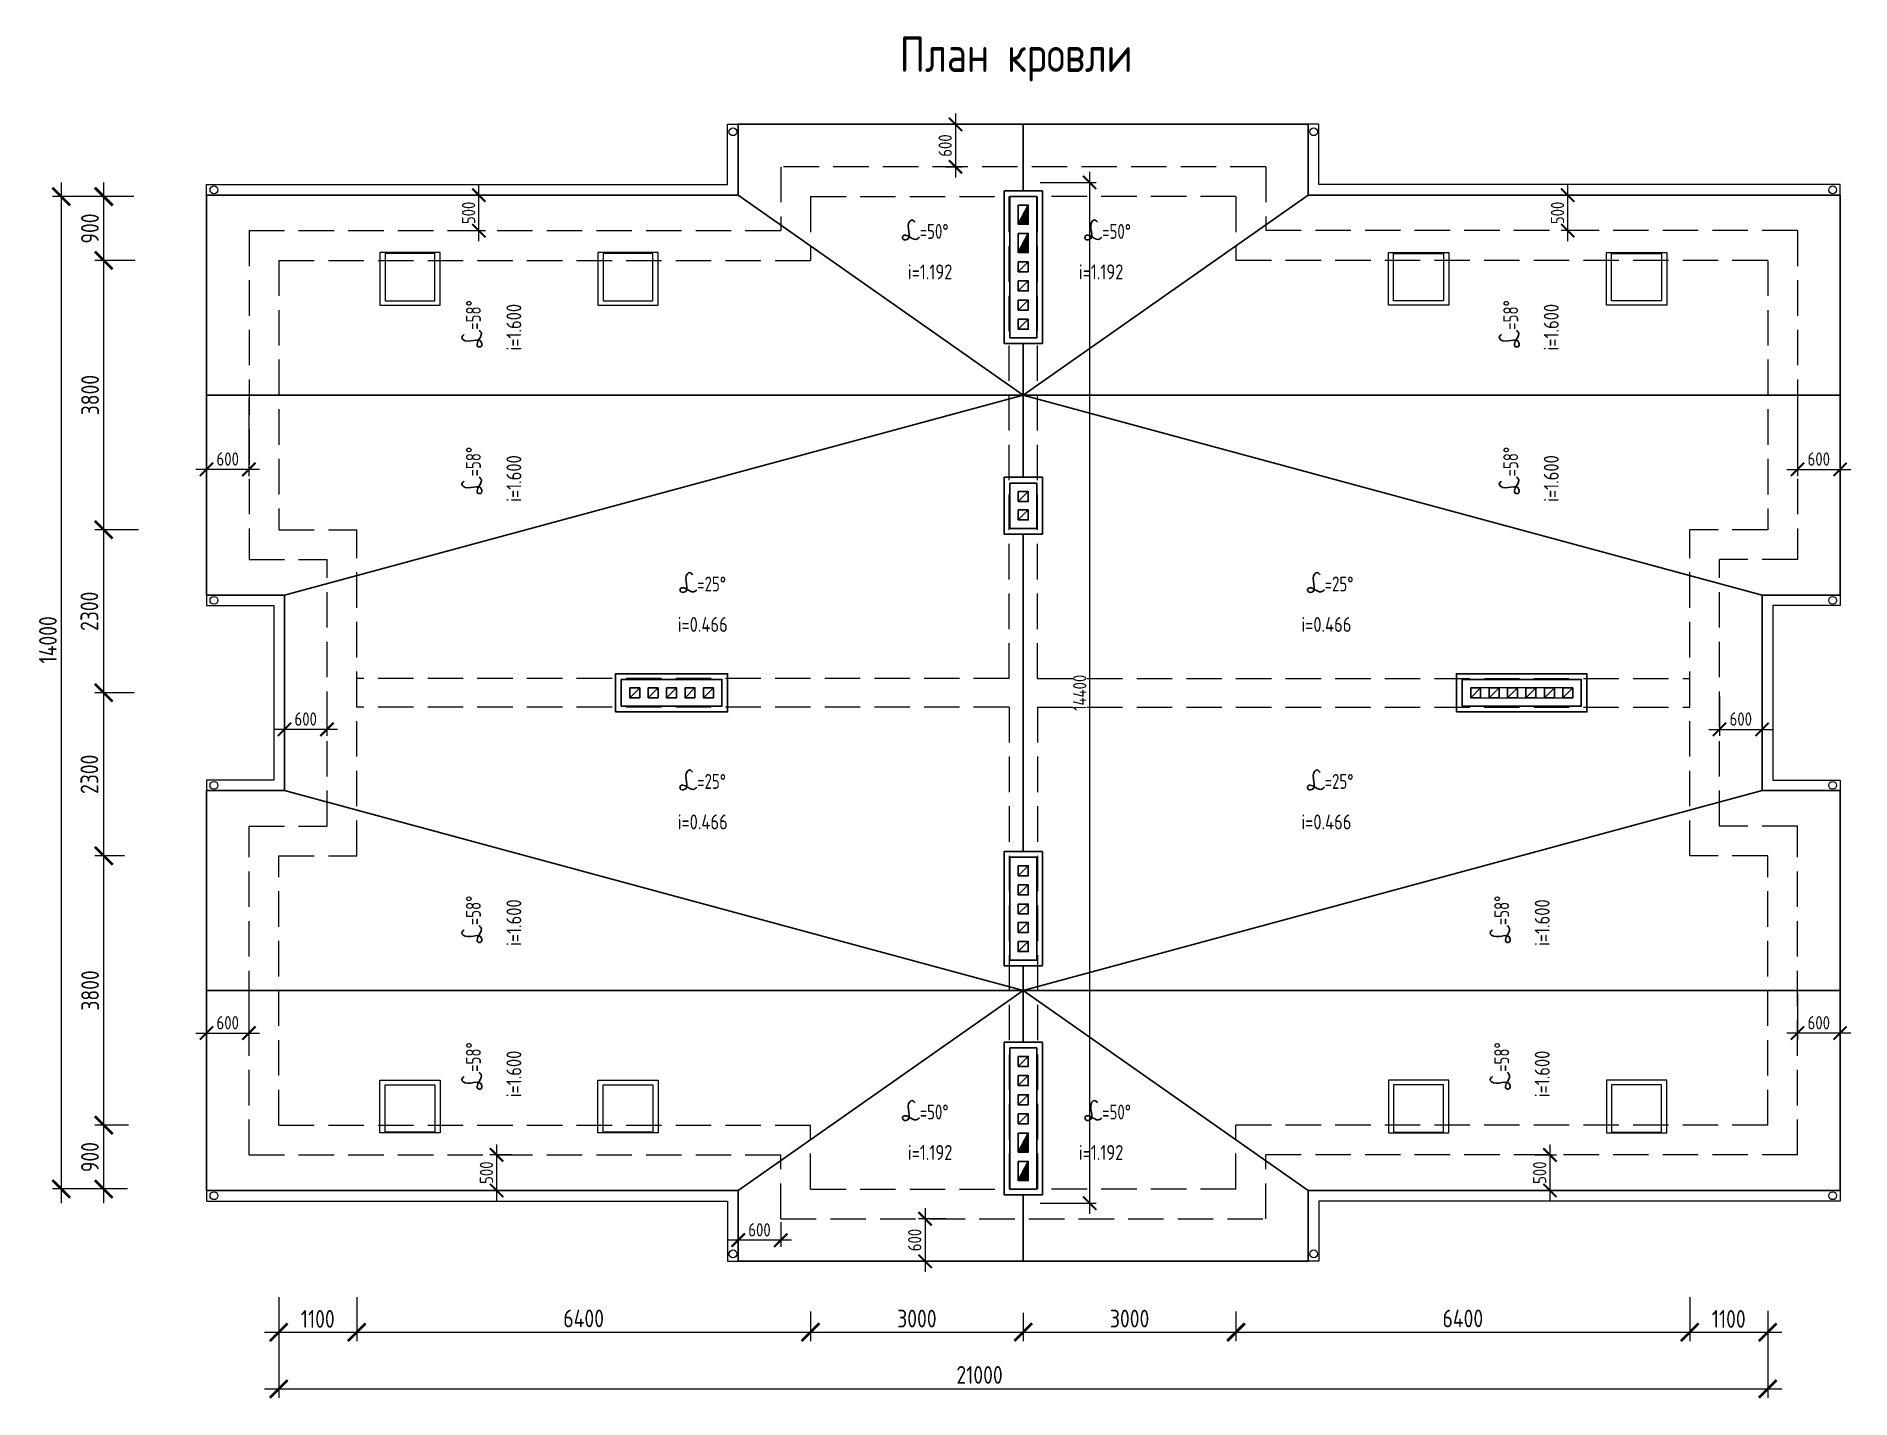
# Model space of a CAD drawing. Header units: millimetres. Extents: x -56498 to 234605, y -296269 to -29969.
# Drawn here: x 71662 to 97252, y -198969 to -179748 of the extents above; entities that cross this region are included whole.
import ezdxf
from ezdxf.enums import TextEntityAlignment as Align

# ---------------------------------------------------------------- set-up
doc = ezdxf.new("R2010")
doc.units = ezdxf.units.MM
doc.header["$LTSCALE"] = 100
doc.header["$PDMODE"] = 35
doc.linetypes.add('GOST2.303 4', pattern=[7, 5, -2, 0])
for name, color, linetype, lineweight in [('0.3', 7, 'Continuous', 30), ('Примітки 0.09', 200, 'Continuous', 9), ('Розміри 0.09', 5, 'Continuous', 9), ('Тонкі 0.18', 142, 'Continuous', 18), ('Штрихові 0.18', 7, 'GOST2.303 4', 18), ('Штрихування 0.09', 253, 'Continuous', 9)]:
    doc.layers.add(name, color=color, linetype=linetype, lineweight=lineweight)
doc.styles.add('GOST 2.304', font='CS_Gost2304.shx')
doc.styles.add('SPDS', font='SPDS.shx', dxfattribs={"width": 0.9})
doc.dimstyles.new('SPDS', dxfattribs={"dimscale": 100, "dimtxt": 2.5, "dimasz": 2.5, "dimexe": 1.25, "dimexo": 0.625, "dimtad": 1, "dimrnd": 0.001, "dimtxsty": 'GOST 2.304', "dimblk": 'ARCHTICK', "dimcen": 2.5, "dimdle": 2, "dimadec": 0, "dimazin": 2, "dimtfac": 0.75, "dimtmove": 1, "dimatfit": 3, "dimfxl": 0, "dimtolj": 1, "dimarcsym": 0})

msp = doc.modelspace()

# ---------------------------------------------------------------- texts
at = {"layer": 'Примітки 0.09', "style": 'SPDS'}
msp.add_text('План кровли', height=500, dxfattribs=at).set_placement((85480.507, -180251.656), align=Align.CENTER)
at = {"layer": 'Примітки 0.09', "ltscale": 0.75, "style": 'SPDS', "width": 0.9}
for s, rotation, p in [('=50%%D', 0, (84122.311, -182606.161)), ('=50%%D', 0, (86695.306, -182606.161)), ('=58%%D', 90, (77932.12, -183888.528)), ('=58%%D', 90, (92562.561, -183888.528)), ('=58%%D', 90, (77932.12, -185957.331)), ('=58%%D', 90, (92562.561, -185957.331)), ('=25%%D', 0, (89833.43, -187579.788)), ('=25%%D', 0, (89833.43, -190365.345)), ('=58%%D', 90, (77932.12, -192288.528)), ('=58%%D', 90, (92435.02, -192288.528)), ('=58%%D', 90, (77932.12, -194357.331)), ('=58%%D', 90, (92435.02, -194357.331)), ('=50%%D', 0, (84122.311, -195028.937)), ('=50%%D', 0, (86695.306, -195028.937))]:
    msp.add_text(s, height=210, rotation=rotation, dxfattribs=at).set_placement(p)
at = {"layer": 'Примітки 0.09', "ltscale": 0.75, "style": 'SPDS'}
for s, rotation, p in [('i=1.192', 0, (83954.284, -183177.192)), ('i=1.192', 360, (86366.039, -183177.192)), ('i=1.600', 90, (78503.151, -184181.505)), ('i=1.600', 90, (93133.592, -184181.505)), ('i=1.600', 90, (78503.151, -186315.962)), ('i=1.600', 90, (93133.592, -186315.962)), ('i=0.466', 360, (89504.163, -188150.818)), ('i=0.466', 360, (89504.163, -190936.376)), ('i=1.600', 90, (78503.151, -192581.505)), ('i=1.600', 90, (93006.051, -192581.505)), ('i=1.600', 90, (78503.151, -194715.962)), ('i=1.600', 90, (93006.051, -194715.962)), ('i=1.192', 0, (83954.284, -195599.968)), ('i=1.192', 360, (86366.039, -195599.968))]:
    msp.add_text(s, height=210, rotation=rotation, dxfattribs=at).set_placement(p)
at = {"layer": 'Примітки 0.09', "ltscale": 0.75, "style": 'SPDS', "width": 0.9}
for p in [(80984.187, -187579.788), (80984.187, -190365.345)]:
    msp.add_text('=25%%D', height=210, dxfattribs=at).set_placement(p)
at = {"layer": 'Примітки 0.09', "ltscale": 0.75, "style": 'SPDS'}
for p in [(80707.807, -188150.818), (80707.807, -190936.376)]:
    msp.add_text('i=0.466', height=210, dxfattribs=at).set_placement(p)

# ---------------------------------------------------------------- blocks, each defined once
blk = doc.blocks.new('_ArchTick')
at = {"color": 0, "linetype": 'ByBlock', "const_width": 0.15}
blk.add_lwpolyline([(-0.5, -0.5), (0.5, 0.5)], dxfattribs=at)
blk = doc.blocks.new('*D263')
at = {"layer": 'Defpoints', "color": 0, "transparency": 16777216}
for p in [(75082, -197474), (76182, -197474), (76182, -198030)]:
    blk.add_point(p, dxfattribs=at)
at = {"layer": 'Розміри 0.09', "color": 0, "lineweight": -2, "transparency": 16777216}
for p, q in [((75082, -197537), (75082, -198155)), ((76182, -197537), (76182, -198155)), ((74882, -198030), (76382, -198030))]:
    blk.add_line(p, q, dxfattribs=at)
at = {"layer": 'Розміри 0.09', "color": 0, "lineweight": -2, "transparency": 16777216, "xscale": 250, "yscale": 250, "zscale": 250, "rotation": 180}
blk.add_blockref('_ArchTick', (75082, -198030), dxfattribs=at)
at = {"layer": 'Розміри 0.09', "color": 0, "lineweight": -2, "transparency": 16777216, "xscale": 250, "yscale": 250, "zscale": 250}
blk.add_blockref('_ArchTick', (76182, -198030), dxfattribs=at)
at = {"layer": 'Розміри 0.09', "color": 0, "transparency": 16777216, "insert": (75632, -197843), "char_height": 250, "attachment_point": 5, "style": 'GOST 2.304'}
blk.add_mtext('\\A1;1100', dxfattribs=at)
blk = doc.blocks.new('*D264')
at = {"layer": 'Defpoints', "color": 0, "transparency": 16777216}
for p in [(76182, -197474), (82582, -197674), (82582, -198030)]:
    blk.add_point(p, dxfattribs=at)
at = {"layer": 'Розміри 0.09', "color": 0, "lineweight": -2, "transparency": 16777216}
for p, q in [((76182, -197537), (76182, -198155)), ((82582, -197736), (82582, -198155)), ((75982, -198030), (82782, -198030))]:
    blk.add_line(p, q, dxfattribs=at)
at = {"layer": 'Розміри 0.09', "color": 0, "lineweight": -2, "transparency": 16777216, "xscale": 250, "yscale": 250, "zscale": 250, "rotation": 180}
blk.add_blockref('_ArchTick', (76182, -198030), dxfattribs=at)
at = {"layer": 'Розміри 0.09', "color": 0, "lineweight": -2, "transparency": 16777216, "xscale": 250, "yscale": 250, "zscale": 250}
blk.add_blockref('_ArchTick', (82582, -198030), dxfattribs=at)
at = {"layer": 'Розміри 0.09', "color": 0, "transparency": 16777216, "insert": (79382, -197836), "char_height": 250, "attachment_point": 5, "style": 'GOST 2.304'}
blk.add_mtext('\\A1;6400', dxfattribs=at)
blk = doc.blocks.new('*D265')
at = {"layer": 'Defpoints', "color": 0, "transparency": 16777216}
for p in [(82582, -197674), (85582, -197693), (85582, -198030)]:
    blk.add_point(p, dxfattribs=at)
at = {"layer": 'Розміри 0.09', "color": 0, "lineweight": -2, "transparency": 16777216}
for p, q in [((82582, -197736), (82582, -198155)), ((85582, -197755), (85582, -198155)), ((82382, -198030), (85782, -198030))]:
    blk.add_line(p, q, dxfattribs=at)
at = {"layer": 'Розміри 0.09', "color": 0, "lineweight": -2, "transparency": 16777216, "xscale": 250, "yscale": 250, "zscale": 250, "rotation": 180}
blk.add_blockref('_ArchTick', (82582, -198030), dxfattribs=at)
at = {"layer": 'Розміри 0.09', "color": 0, "lineweight": -2, "transparency": 16777216, "xscale": 250, "yscale": 250, "zscale": 250}
blk.add_blockref('_ArchTick', (85582, -198030), dxfattribs=at)
at = {"layer": 'Розміри 0.09', "color": 0, "transparency": 16777216, "insert": (84082, -197838), "char_height": 250, "attachment_point": 5, "style": 'GOST 2.304'}
blk.add_mtext('\\A1;3000', dxfattribs=at)
blk = doc.blocks.new('*D266')
at = {"layer": 'Defpoints', "color": 0, "transparency": 16777216}
for p in [(85582, -197693), (88582, -197674), (88582, -198030)]:
    blk.add_point(p, dxfattribs=at)
at = {"layer": 'Розміри 0.09', "color": 0, "lineweight": -2, "transparency": 16777216}
for p, q in [((85582, -197755), (85582, -198155)), ((88582, -197736), (88582, -198155)), ((85382, -198030), (88782, -198030))]:
    blk.add_line(p, q, dxfattribs=at)
at = {"layer": 'Розміри 0.09', "color": 0, "lineweight": -2, "transparency": 16777216, "xscale": 250, "yscale": 250, "zscale": 250, "rotation": 180}
blk.add_blockref('_ArchTick', (85582, -198030), dxfattribs=at)
at = {"layer": 'Розміри 0.09', "color": 0, "lineweight": -2, "transparency": 16777216, "xscale": 250, "yscale": 250, "zscale": 250}
blk.add_blockref('_ArchTick', (88582, -198030), dxfattribs=at)
at = {"layer": 'Розміри 0.09', "color": 0, "transparency": 16777216, "insert": (87082, -197838), "char_height": 250, "attachment_point": 5, "style": 'GOST 2.304'}
blk.add_mtext('\\A1;3000', dxfattribs=at)
blk = doc.blocks.new('*D267')
at = {"layer": 'Defpoints', "color": 0, "transparency": 16777216}
for p in [(94982, -197474), (88582, -197674), (94982, -198030)]:
    blk.add_point(p, dxfattribs=at)
at = {"layer": 'Розміри 0.09', "color": 0, "lineweight": -2, "transparency": 16777216}
for p, q in [((94982, -197537), (94982, -198155)), ((88582, -197736), (88582, -198155)), ((88382, -198030), (95182, -198030))]:
    blk.add_line(p, q, dxfattribs=at)
at = {"layer": 'Розміри 0.09', "color": 0, "lineweight": -2, "transparency": 16777216, "xscale": 250, "yscale": 250, "zscale": 250, "rotation": 180}
blk.add_blockref('_ArchTick', (88582, -198030), dxfattribs=at)
at = {"layer": 'Розміри 0.09', "color": 0, "lineweight": -2, "transparency": 16777216, "xscale": 250, "yscale": 250, "zscale": 250}
blk.add_blockref('_ArchTick', (94982, -198030), dxfattribs=at)
at = {"layer": 'Розміри 0.09', "color": 0, "transparency": 16777216, "insert": (91782, -197836), "char_height": 250, "attachment_point": 5, "style": 'GOST 2.304'}
blk.add_mtext('\\A1;6400', dxfattribs=at)
blk = doc.blocks.new('*D268')
at = {"layer": 'Defpoints', "color": 0, "transparency": 16777216}
for p in [(94982, -197474), (96082, -197666), (96082, -198030)]:
    blk.add_point(p, dxfattribs=at)
at = {"layer": 'Розміри 0.09', "color": 0, "lineweight": -2, "transparency": 16777216}
for p, q in [((94982, -197537), (94982, -198155)), ((96082, -197728), (96082, -198155)), ((94782, -198030), (96282, -198030))]:
    blk.add_line(p, q, dxfattribs=at)
at = {"layer": 'Розміри 0.09', "color": 0, "lineweight": -2, "transparency": 16777216, "xscale": 250, "yscale": 250, "zscale": 250, "rotation": 180}
blk.add_blockref('_ArchTick', (94982, -198030), dxfattribs=at)
at = {"layer": 'Розміри 0.09', "color": 0, "lineweight": -2, "transparency": 16777216, "xscale": 250, "yscale": 250, "zscale": 250}
blk.add_blockref('_ArchTick', (96082, -198030), dxfattribs=at)
at = {"layer": 'Розміри 0.09', "color": 0, "transparency": 16777216, "insert": (95532, -197843), "char_height": 250, "attachment_point": 5, "style": 'GOST 2.304'}
blk.add_mtext('\\A1;1100', dxfattribs=at)
blk = doc.blocks.new('*D269')
at = {"layer": 'Defpoints', "color": 0, "transparency": 16777216}
for p in [(75082, -198030), (96082, -198030), (96082, -198830)]:
    blk.add_point(p, dxfattribs=at)
at = {"layer": 'Розміри 0.09', "color": 0, "lineweight": -2, "transparency": 16777216}
for p, q in [((75082, -198093), (75082, -198955)), ((96082, -198093), (96082, -198955)), ((74882, -198830), (96282, -198830))]:
    blk.add_line(p, q, dxfattribs=at)
at = {"layer": 'Розміри 0.09', "color": 0, "lineweight": -2, "transparency": 16777216, "xscale": 250, "yscale": 250, "zscale": 250, "rotation": 180}
blk.add_blockref('_ArchTick', (75082, -198830), dxfattribs=at)
at = {"layer": 'Розміри 0.09', "color": 0, "lineweight": -2, "transparency": 16777216, "xscale": 250, "yscale": 250, "zscale": 250}
blk.add_blockref('_ArchTick', (96082, -198830), dxfattribs=at)
at = {"layer": 'Розміри 0.09', "color": 0, "transparency": 16777216, "insert": (84966, -198633), "char_height": 250, "attachment_point": 5, "style": 'GOST 2.304'}
blk.add_mtext('\\A1;21000', dxfattribs=at)
blk = doc.blocks.new('*D270')
at = {"layer": 'Defpoints', "color": 0, "transparency": 16777216}
for p in [(72614, -195110), (73028, -195110), (73009, -196010)]:
    blk.add_point(p, dxfattribs=at)
at = {"layer": 'Розміри 0.09', "color": 0, "lineweight": -2, "transparency": 16777216}
for p, q in [((72614, -196210), (72614, -194910)), ((72965, -195110), (72489, -195110)), ((72947, -196010), (72489, -196010))]:
    blk.add_line(p, q, dxfattribs=at)
at = {"layer": 'Розміри 0.09', "color": 0, "lineweight": -2, "transparency": 16777216, "xscale": 250, "yscale": 250, "zscale": 250}
for p, rotation in [((72614, -195110), 90), ((72614, -196010), 270)]:
    blk.add_blockref('_ArchTick', p, dxfattribs=dict(at, rotation=rotation))
at = {"layer": 'Розміри 0.09', "color": 0, "transparency": 16777216, "insert": (72419, -195560), "char_height": 250, "attachment_point": 5, "rotation": 90, "style": 'GOST 2.304'}
blk.add_mtext('\\A1;900', dxfattribs=at)
blk = doc.blocks.new('*D271')
at = {"layer": 'Defpoints', "color": 0, "transparency": 16777216}
for p in [(72614, -191310), (72968, -191310), (73028, -195110)]:
    blk.add_point(p, dxfattribs=at)
at = {"layer": 'Розміри 0.09', "color": 0, "lineweight": -2, "transparency": 16777216}
for p, q in [((72614, -195310), (72614, -191110)), ((72905, -191310), (72489, -191310)), ((72965, -195110), (72489, -195110))]:
    blk.add_line(p, q, dxfattribs=at)
at = {"layer": 'Розміри 0.09', "color": 0, "lineweight": -2, "transparency": 16777216, "xscale": 250, "yscale": 250, "zscale": 250}
for p, rotation in [((72614, -191310), 90), ((72614, -195110), 270)]:
    blk.add_blockref('_ArchTick', p, dxfattribs=dict(at, rotation=rotation))
at = {"layer": 'Розміри 0.09', "color": 0, "transparency": 16777216, "insert": (72421, -193210), "char_height": 250, "attachment_point": 5, "rotation": 90, "style": 'GOST 2.304'}
blk.add_mtext('\\A1;3800', dxfattribs=at)
blk = doc.blocks.new('*D272')
at = {"layer": 'Defpoints', "color": 0, "transparency": 16777216}
for p in [(72614, -189010), (73104, -189010), (72968, -191310)]:
    blk.add_point(p, dxfattribs=at)
at = {"layer": 'Розміри 0.09', "color": 0, "lineweight": -2, "transparency": 16777216}
for p, q in [((72614, -191510), (72614, -188810)), ((73041, -189010), (72489, -189010)), ((72905, -191310), (72489, -191310))]:
    blk.add_line(p, q, dxfattribs=at)
at = {"layer": 'Розміри 0.09', "color": 0, "lineweight": -2, "transparency": 16777216, "xscale": 250, "yscale": 250, "zscale": 250}
for p, rotation in [((72614, -189010), 90), ((72614, -191310), 270)]:
    blk.add_blockref('_ArchTick', p, dxfattribs=dict(at, rotation=rotation))
at = {"layer": 'Розміри 0.09', "color": 0, "transparency": 16777216, "insert": (72411, -190160), "char_height": 250, "attachment_point": 5, "rotation": 90, "style": 'GOST 2.304'}
blk.add_mtext('\\A1;2300', dxfattribs=at)
blk = doc.blocks.new('*D273')
at = {"layer": 'Defpoints', "color": 0, "transparency": 16777216}
for p in [(72614, -186710), (73165, -186710), (73104, -189010)]:
    blk.add_point(p, dxfattribs=at)
at = {"layer": 'Розміри 0.09', "color": 0, "lineweight": -2, "transparency": 16777216}
for p, q in [((72614, -189210), (72614, -186510)), ((73102, -186710), (72489, -186710)), ((73041, -189010), (72489, -189010))]:
    blk.add_line(p, q, dxfattribs=at)
at = {"layer": 'Розміри 0.09', "color": 0, "lineweight": -2, "transparency": 16777216, "xscale": 250, "yscale": 250, "zscale": 250}
for p, rotation in [((72614, -186710), 90), ((72614, -189010), 270)]:
    blk.add_blockref('_ArchTick', p, dxfattribs=dict(at, rotation=rotation))
at = {"layer": 'Розміри 0.09', "color": 0, "transparency": 16777216, "insert": (72411, -187860), "char_height": 250, "attachment_point": 5, "rotation": 90, "style": 'GOST 2.304'}
blk.add_mtext('\\A1;2300', dxfattribs=at)
blk = doc.blocks.new('*D274')
at = {"layer": 'Defpoints', "color": 0, "transparency": 16777216}
for p in [(72614, -182910), (73121, -182910), (73165, -186710)]:
    blk.add_point(p, dxfattribs=at)
at = {"layer": 'Розміри 0.09', "color": 0, "lineweight": -2, "transparency": 16777216}
for p, q in [((72614, -186910), (72614, -182710)), ((73059, -182910), (72489, -182910)), ((73102, -186710), (72489, -186710))]:
    blk.add_line(p, q, dxfattribs=at)
at = {"layer": 'Розміри 0.09', "color": 0, "lineweight": -2, "transparency": 16777216, "xscale": 250, "yscale": 250, "zscale": 250}
for p, rotation in [((72614, -182910), 90), ((72614, -186710), 270)]:
    blk.add_blockref('_ArchTick', p, dxfattribs=dict(at, rotation=rotation))
at = {"layer": 'Розміри 0.09', "color": 0, "transparency": 16777216, "insert": (72421, -184810), "char_height": 250, "attachment_point": 5, "rotation": 90, "style": 'GOST 2.304'}
blk.add_mtext('\\A1;3800', dxfattribs=at)
blk = doc.blocks.new('*D275')
at = {"layer": 'Defpoints', "color": 0, "transparency": 16777216}
for p in [(72614, -182010), (73099, -182010), (73121, -182910)]:
    blk.add_point(p, dxfattribs=at)
at = {"layer": 'Розміри 0.09', "color": 0, "lineweight": -2, "transparency": 16777216}
for p, q in [((72614, -183110), (72614, -181810)), ((73036, -182010), (72489, -182010)), ((73059, -182910), (72489, -182910))]:
    blk.add_line(p, q, dxfattribs=at)
at = {"layer": 'Розміри 0.09', "color": 0, "lineweight": -2, "transparency": 16777216, "xscale": 250, "yscale": 250, "zscale": 250}
for p, rotation in [((72614, -182010), 90), ((72614, -182910), 270)]:
    blk.add_blockref('_ArchTick', p, dxfattribs=dict(at, rotation=rotation))
at = {"layer": 'Розміри 0.09', "color": 0, "transparency": 16777216, "insert": (72419, -182460), "char_height": 250, "attachment_point": 5, "rotation": 90, "style": 'GOST 2.304'}
blk.add_mtext('\\A1;900', dxfattribs=at)
blk = doc.blocks.new('*D276')
at = {"layer": 'Defpoints', "color": 0, "transparency": 16777216}
for p in [(72879, -182010), (72014, -196010), (72879, -196010)]:
    blk.add_point(p, dxfattribs=at)
at = {"layer": 'Розміри 0.09', "color": 0, "lineweight": -2, "transparency": 16777216}
for p, q in [((72014, -181810), (72014, -196210)), ((72817, -182010), (71889, -182010)), ((72817, -196010), (71889, -196010))]:
    blk.add_line(p, q, dxfattribs=at)
at = {"layer": 'Розміри 0.09', "color": 0, "lineweight": -2, "transparency": 16777216, "xscale": 250, "yscale": 250, "zscale": 250}
for p, rotation in [((72014, -182010), 90), ((72014, -196010), 270)]:
    blk.add_blockref('_ArchTick', p, dxfattribs=dict(at, rotation=rotation))
at = {"layer": 'Розміри 0.09', "color": 0, "transparency": 16777216, "insert": (71826, -188263), "char_height": 250, "attachment_point": 5, "rotation": 90, "style": 'GOST 2.304'}
blk.add_mtext('\\A1;14000', dxfattribs=at)
blk = doc.blocks.new('A$C6F060024')
for points in [[(70, 6880), (-70, 6610), (70, 6610)], [(70, 6480), (-70, 6210), (70, 6210)], [(70, -6210), (-70, -6480), (70, -6480)], [(70, -6610), (-70, -6880), (70, -6880)]]:
    blk.add_hatch(color=256).paths.add_polyline_path(points)
at = {"layer": '0.3'}
for points in [[(-70, 6610), (-70, 6880), (70, 6880), (-70, 6610), (70, 6610), (70, 6880)], [(-70, 6210), (-70, 6480), (70, 6480), (-70, 6210), (70, 6210), (70, 6480)], [(-70, 5940), (-70, 6080), (70, 6080), (-70, 5940), (70, 5940), (70, 6080)], [(-70, 5670), (-70, 5810), (70, 5810), (-70, 5670), (70, 5670), (70, 5810)], [(-70, 5400), (-70, 5540), (70, 5540), (-70, 5400), (70, 5400), (70, 5540)], [(-70, 5130), (-70, 5270), (70, 5270), (-70, 5130), (70, 5130), (70, 5270)], [(70, 2840), (70, 2700), (-70, 2700), (70, 2840), (-70, 2840), (-70, 2700)], [(70, 2580), (70, 2440), (-70, 2440), (70, 2580), (-70, 2580), (-70, 2440)], [(-5410, 70), (-5410, -70), (-5550, -70), (-5410, 70), (-5550, 70), (-5550, -70)], [(-5410, 70), (-5410, -70), (-5550, -70), (-5410, 70), (-5550, 70), (-5550, -70)], [(-5150, 70), (-5150, -70), (-5290, -70), (-5150, 70), (-5290, 70), (-5290, -70)], [(-5150, 70), (-5150, -70), (-5290, -70), (-5150, 70), (-5290, 70), (-5290, -70)], [(-4890, 70), (-4890, -70), (-5030, -70), (-4890, 70), (-5030, 70), (-5030, -70)], [(-4890, 70), (-4890, -70), (-5030, -70), (-4890, 70), (-5030, 70), (-5030, -70)], [(-4630, 70), (-4630, -70), (-4770, -70), (-4630, 70), (-4770, 70), (-4770, -70)], [(-4630, 70), (-4630, -70), (-4770, -70), (-4630, 70), (-4770, 70), (-4770, -70)], [(-4370, 70), (-4370, -70), (-4510, -70), (-4370, 70), (-4510, 70), (-4510, -70)], [(-4370, 70), (-4370, -70), (-4510, -70), (-4370, 70), (-4510, 70), (-4510, -70)], [(6450, 70), (6450, -70), (6310, -70), (6450, 70), (6310, 70), (6310, -70)], [(6710, 70), (6710, -70), (6570, -70), (6710, 70), (6570, 70), (6570, -70)], [(6710, 70), (6710, -70), (6570, -70), (6710, 70), (6570, 70), (6570, -70)], [(6970, 70), (6970, -70), (6830, -70), (6970, 70), (6830, 70), (6830, -70)], [(7230, 70), (7230, -70), (7090, -70), (7230, 70), (7090, 70), (7090, -70)], [(7490, 70), (7490, -70), (7350, -70), (7490, 70), (7350, 70), (7350, -70)], [(7750, 70), (7750, -70), (7610, -70), (7750, 70), (7610, 70), (7610, -70)], [(-70, -2580), (-70, -2440), (70, -2440), (-70, -2580), (70, -2580), (70, -2440)], [(-70, -2850), (-70, -2710), (70, -2710), (-70, -2850), (70, -2850), (70, -2710)], [(70, -2980), (70, -3120), (-70, -3120), (70, -2980), (-70, -2980), (-70, -3120)], [(-70, -3380), (-70, -3240), (70, -3240), (-70, -3380), (70, -3380), (70, -3240)], [(-70, -3650), (-70, -3510), (70, -3510), (-70, -3650), (70, -3650), (70, -3510)], [(70, -5130), (70, -5270), (-70, -5270), (70, -5130), (-70, -5130), (-70, -5270)], [(70, -5400), (70, -5540), (-70, -5540), (70, -5400), (-70, -5400), (-70, -5540)], [(70, -5670), (70, -5810), (-70, -5810), (70, -5670), (-70, -5670), (-70, -5810)], [(70, -5940), (70, -6080), (-70, -6080), (70, -5940), (-70, -5940), (-70, -6080)], [(70, -6210), (70, -6480), (-70, -6480), (70, -6210), (-70, -6210), (-70, -6480)], [(70, -6610), (70, -6880), (-70, -6880), (70, -6610), (-70, -6610), (-70, -6880)]]:
    blk.add_lwpolyline(points, dxfattribs=at)
blk = doc.blocks.new('*D1510')
at = {"layer": 'Defpoints', "color": 0, "transparency": 16777216}
for p in [(85772, -181810), (85772, -196210), (86518, -196210)]:
    blk.add_point(p, dxfattribs=at)
at = {"layer": 'Розміри 0.09', "color": 0, "lineweight": -2, "transparency": 16777216}
for p, q in [((86518, -181660), (86518, -196360)), ((85819, -181810), (86612, -181810)), ((85819, -196210), (86612, -196210))]:
    blk.add_line(p, q, dxfattribs=at)
at = {"layer": 'Розміри 0.09', "color": 0, "lineweight": -2, "transparency": 16777216, "xscale": 187.5, "yscale": 187.5, "zscale": 187.5}
for p, rotation in [((86518, -181810), 90), ((86518, -196210), 270)]:
    blk.add_blockref('_ArchTick', p, dxfattribs=dict(at, rotation=rotation))
at = {"layer": 'Розміри 0.09', "color": 0, "transparency": 16777216, "insert": (86378, -189010), "char_height": 187.5, "attachment_point": 5, "rotation": 90, "style": 'GOST 2.304'}
blk.add_mtext('\\A1;14400', dxfattribs=at)
blk = doc.blocks.new('*D1514')
at = {"layer": 'Defpoints', "color": 0, "transparency": 16777216}
for p in [(77678, -181990), (77903, -181990), (77743, -182490)]:
    blk.add_point(p, dxfattribs=at)
at = {"layer": 'Розміри 0.09', "color": 0, "lineweight": -2, "transparency": 16777216}
for p, q in [((77903, -182640), (77903, -181840)), ((77724, -181990), (77997, -181990)), ((77790, -182490), (77997, -182490))]:
    blk.add_line(p, q, dxfattribs=at)
at = {"layer": 'Розміри 0.09', "color": 0, "lineweight": -2, "transparency": 16777216, "xscale": 187.5, "yscale": 187.5, "zscale": 187.5}
for p, rotation in [((77903, -181990), 90), ((77903, -182490), 270)]:
    blk.add_blockref('_ArchTick', p, dxfattribs=dict(at, rotation=rotation))
at = {"layer": 'Розміри 0.09', "color": 0, "transparency": 16777216, "insert": (77759, -182240), "char_height": 187.5, "attachment_point": 5, "rotation": 90, "style": 'GOST 2.304'}
blk.add_mtext('\\A1;500', dxfattribs=at)
blk = doc.blocks.new('*D1515')
at = {"layer": 'Defpoints', "color": 0, "transparency": 16777216}
for p in [(74062, -184810), (74662, -184810), (74062, -185858)]:
    blk.add_point(p, dxfattribs=at)
at = {"layer": 'Розміри 0.09', "color": 0, "lineweight": -2, "transparency": 16777216}
for p, q in [((74062, -184857), (74062, -185952)), ((74662, -184857), (74662, -185952)), ((74812, -185858), (73912, -185858))]:
    blk.add_line(p, q, dxfattribs=at)
at = {"layer": 'Розміри 0.09', "color": 0, "lineweight": -2, "transparency": 16777216, "xscale": 187.5, "yscale": 187.5, "zscale": 187.5, "rotation": 180}
blk.add_blockref('_ArchTick', (74062, -185858), dxfattribs=at)
at = {"layer": 'Розміри 0.09', "color": 0, "lineweight": -2, "transparency": 16777216, "xscale": 187.5, "yscale": 187.5, "zscale": 187.5}
blk.add_blockref('_ArchTick', (74662, -185858), dxfattribs=at)
at = {"layer": 'Розміри 0.09', "color": 0, "transparency": 16777216, "insert": (74362, -185712), "char_height": 187.5, "attachment_point": 5, "style": 'GOST 2.304'}
blk.add_mtext('\\A1;600', dxfattribs=at)
blk = doc.blocks.new('*D1516')
at = {"layer": 'Defpoints', "color": 0, "transparency": 16777216}
for p in [(75162, -189010), (75762, -189010), (75162, -189526)]:
    blk.add_point(p, dxfattribs=at)
at = {"layer": 'Розміри 0.09', "color": 0, "lineweight": -2, "transparency": 16777216}
for p, q in [((75162, -189057), (75162, -189619)), ((75762, -189057), (75762, -189619)), ((75912, -189526), (75012, -189526))]:
    blk.add_line(p, q, dxfattribs=at)
at = {"layer": 'Розміри 0.09', "color": 0, "lineweight": -2, "transparency": 16777216, "xscale": 187.5, "yscale": 187.5, "zscale": 187.5, "rotation": 180}
blk.add_blockref('_ArchTick', (75162, -189526), dxfattribs=at)
at = {"layer": 'Розміри 0.09', "color": 0, "lineweight": -2, "transparency": 16777216, "xscale": 187.5, "yscale": 187.5, "zscale": 187.5}
blk.add_blockref('_ArchTick', (75762, -189526), dxfattribs=at)
at = {"layer": 'Розміри 0.09', "color": 0, "transparency": 16777216, "insert": (75462, -189380), "char_height": 187.5, "attachment_point": 5, "style": 'GOST 2.304'}
blk.add_mtext('\\A1;600', dxfattribs=at)
blk = doc.blocks.new('*D1517')
at = {"layer": 'Defpoints', "color": 0, "transparency": 16777216}
for p in [(74062, -193210), (74662, -193210), (74662, -193810)]:
    blk.add_point(p, dxfattribs=at)
at = {"layer": 'Розміри 0.09', "color": 0, "lineweight": -2, "transparency": 16777216}
for p, q in [((74062, -193257), (74062, -193904)), ((74662, -193257), (74662, -193904)), ((73912, -193810), (74812, -193810))]:
    blk.add_line(p, q, dxfattribs=at)
at = {"layer": 'Розміри 0.09', "color": 0, "lineweight": -2, "transparency": 16777216, "xscale": 187.5, "yscale": 187.5, "zscale": 187.5, "rotation": 180}
blk.add_blockref('_ArchTick', (74062, -193810), dxfattribs=at)
at = {"layer": 'Розміри 0.09', "color": 0, "lineweight": -2, "transparency": 16777216, "xscale": 187.5, "yscale": 187.5, "zscale": 187.5}
blk.add_blockref('_ArchTick', (74662, -193810), dxfattribs=at)
at = {"layer": 'Розміри 0.09', "color": 0, "transparency": 16777216, "insert": (74362, -193664), "char_height": 187.5, "attachment_point": 5, "style": 'GOST 2.304'}
blk.add_mtext('\\A1;600', dxfattribs=at)
blk = doc.blocks.new('*D1518')
at = {"layer": 'Defpoints', "color": 0, "transparency": 16777216}
for p in [(81562, -196530), (82162, -196430), (81562, -196732)]:
    blk.add_point(p, dxfattribs=at)
at = {"layer": 'Розміри 0.09', "color": 0, "lineweight": -2, "transparency": 16777216}
for p, q in [((82162, -196477), (82162, -196825)), ((82312, -196732), (81412, -196732)), ((81562, -196577), (81562, -196825))]:
    blk.add_line(p, q, dxfattribs=at)
at = {"layer": 'Розміри 0.09', "color": 0, "lineweight": -2, "transparency": 16777216, "xscale": 187.5, "yscale": 187.5, "zscale": 187.5, "rotation": 180}
blk.add_blockref('_ArchTick', (81562, -196732), dxfattribs=at)
at = {"layer": 'Розміри 0.09', "color": 0, "lineweight": -2, "transparency": 16777216, "xscale": 187.5, "yscale": 187.5, "zscale": 187.5}
blk.add_blockref('_ArchTick', (82162, -196732), dxfattribs=at)
at = {"layer": 'Розміри 0.09', "color": 0, "transparency": 16777216, "insert": (81862, -196586), "char_height": 187.5, "attachment_point": 5, "style": 'GOST 2.304'}
blk.add_mtext('\\A1;600', dxfattribs=at)
blk = doc.blocks.new('*D1519')
at = {"layer": 'Defpoints', "color": 0, "transparency": 16777216}
for p in [(78412, -195530), (78155, -196030), (78435, -196030)]:
    blk.add_point(p, dxfattribs=at)
at = {"layer": 'Розміри 0.09', "color": 0, "lineweight": -2, "transparency": 16777216}
for p, q in [((78155, -195380), (78155, -196180)), ((78365, -195530), (78061, -195530)), ((78388, -196030), (78061, -196030))]:
    blk.add_line(p, q, dxfattribs=at)
at = {"layer": 'Розміри 0.09', "color": 0, "lineweight": -2, "transparency": 16777216, "xscale": 187.5, "yscale": 187.5, "zscale": 187.5}
for p, rotation in [((78155, -195530), 90), ((78155, -196030), 270)]:
    blk.add_blockref('_ArchTick', p, dxfattribs=dict(at, rotation=rotation))
at = {"layer": 'Розміри 0.09', "color": 0, "transparency": 16777216, "insert": (78011, -195780), "char_height": 187.5, "attachment_point": 5, "rotation": 90, "style": 'GOST 2.304'}
blk.add_mtext('\\A1;500', dxfattribs=at)
blk = doc.blocks.new('*D1520')
at = {"layer": 'Defpoints', "color": 0, "transparency": 16777216}
for p in [(84541, -196430), (84198, -197030), (84451, -197030)]:
    blk.add_point(p, dxfattribs=at)
at = {"layer": 'Розміри 0.09', "color": 0, "lineweight": -2, "transparency": 16777216}
for p, q in [((84494, -196430), (84104, -196430)), ((84198, -196280), (84198, -197180)), ((84404, -197030), (84104, -197030))]:
    blk.add_line(p, q, dxfattribs=at)
at = {"layer": 'Розміри 0.09', "color": 0, "lineweight": -2, "transparency": 16777216, "xscale": 187.5, "yscale": 187.5, "zscale": 187.5}
for p, rotation in [((84198, -196430), 90), ((84198, -197030), 270)]:
    blk.add_blockref('_ArchTick', p, dxfattribs=dict(at, rotation=rotation))
at = {"layer": 'Розміри 0.09', "color": 0, "transparency": 16777216, "insert": (84051, -196730), "char_height": 187.5, "attachment_point": 5, "rotation": 90, "style": 'GOST 2.304'}
blk.add_mtext('\\A1;600', dxfattribs=at)
blk = doc.blocks.new('*D1521')
at = {"layer": 'Defpoints', "color": 0, "transparency": 16777216}
for p in [(84421, -180990), (84439, -181590), (84627, -181590)]:
    blk.add_point(p, dxfattribs=at)
at = {"layer": 'Розміри 0.09', "color": 0, "lineweight": -2, "transparency": 16777216}
for p, q in [((84627, -180840), (84627, -181740)), ((84468, -180990), (84721, -180990)), ((84486, -181590), (84721, -181590))]:
    blk.add_line(p, q, dxfattribs=at)
at = {"layer": 'Розміри 0.09', "color": 0, "lineweight": -2, "transparency": 16777216, "xscale": 187.5, "yscale": 187.5, "zscale": 187.5}
for p, rotation in [((84627, -180990), 90), ((84627, -181590), 270)]:
    blk.add_blockref('_ArchTick', p, dxfattribs=dict(at, rotation=rotation))
at = {"layer": 'Розміри 0.09', "color": 0, "transparency": 16777216, "insert": (84481, -181290), "char_height": 187.5, "attachment_point": 5, "rotation": 90, "style": 'GOST 2.304'}
blk.add_mtext('\\A1;600', dxfattribs=at)
blk = doc.blocks.new('*D1526')
at = {"layer": 'Defpoints', "color": 0, "transparency": 16777216}
for p in [(93261, -181990), (93487, -181990), (93421, -182490)]:
    blk.add_point(p, dxfattribs=at)
at = {"layer": 'Розміри 0.09', "color": 0, "lineweight": -2, "transparency": 16777216}
for p, q in [((93261, -182640), (93261, -181840)), ((93440, -181990), (93168, -181990)), ((93374, -182490), (93168, -182490))]:
    blk.add_line(p, q, dxfattribs=at)
at = {"layer": 'Розміри 0.09', "color": 0, "lineweight": -2, "transparency": 16777216, "xscale": 187.5, "yscale": 187.5, "zscale": 187.5}
for p, rotation in [((93261, -181990), 90), ((93261, -182490), 270)]:
    blk.add_blockref('_ArchTick', p, dxfattribs=dict(at, rotation=rotation))
at = {"layer": 'Розміри 0.09', "color": 0, "transparency": 16777216, "insert": (93117, -182240), "char_height": 187.5, "attachment_point": 5, "rotation": 90, "style": 'GOST 2.304'}
blk.add_mtext('\\A1;500', dxfattribs=at)
blk = doc.blocks.new('*D1525')
at = {"layer": 'Defpoints', "color": 0, "transparency": 16777216}
for p in [(96502, -184810), (97102, -184810), (97102, -185858)]:
    blk.add_point(p, dxfattribs=at)
at = {"layer": 'Розміри 0.09', "color": 0, "lineweight": -2, "transparency": 16777216}
for p, q in [((96502, -184857), (96502, -185952)), ((97102, -184857), (97102, -185952)), ((96352, -185858), (97252, -185858))]:
    blk.add_line(p, q, dxfattribs=at)
at = {"layer": 'Розміри 0.09', "color": 0, "lineweight": -2, "transparency": 16777216, "xscale": 187.5, "yscale": 187.5, "zscale": 187.5}
for p, rotation in [((96502, -185858), 180.0000000166145), ((97102, -185858), 1.661455610059167e-08)]:
    blk.add_blockref('_ArchTick', p, dxfattribs=dict(at, rotation=rotation))
at = {"layer": 'Розміри 0.09', "color": 0, "transparency": 16777216, "insert": (96802, -185712), "char_height": 187.5, "attachment_point": 5, "rotation": 0, "style": 'GOST 2.304'}
blk.add_mtext('\\A1;600', dxfattribs=at)
blk = doc.blocks.new('*D1523')
at = {"layer": 'Defpoints', "color": 0, "transparency": 16777216}
for p in [(95402, -189010), (96002, -189010), (96002, -189526)]:
    blk.add_point(p, dxfattribs=at)
at = {"layer": 'Розміри 0.09', "color": 0, "lineweight": -2, "transparency": 16777216}
for p, q in [((95402, -189057), (95402, -189619)), ((96002, -189057), (96002, -189619)), ((95252, -189526), (96152, -189526))]:
    blk.add_line(p, q, dxfattribs=at)
at = {"layer": 'Розміри 0.09', "color": 0, "lineweight": -2, "transparency": 16777216, "xscale": 187.5, "yscale": 187.5, "zscale": 187.5}
for p, rotation in [((95402, -189526), 180.0000000166145), ((96002, -189526), 1.661455610059167e-08)]:
    blk.add_blockref('_ArchTick', p, dxfattribs=dict(at, rotation=rotation))
at = {"layer": 'Розміри 0.09', "color": 0, "transparency": 16777216, "insert": (95702, -189380), "char_height": 187.5, "attachment_point": 5, "rotation": 0, "style": 'GOST 2.304'}
blk.add_mtext('\\A1;600', dxfattribs=at)
blk = doc.blocks.new('*D1524')
at = {"layer": 'Defpoints', "color": 0, "transparency": 16777216}
for p in [(96502, -193210), (97102, -193210), (96502, -193810)]:
    blk.add_point(p, dxfattribs=at)
at = {"layer": 'Розміри 0.09', "color": 0, "lineweight": -2, "transparency": 16777216}
for p, q in [((96502, -193257), (96502, -193904)), ((97102, -193257), (97102, -193904)), ((97252, -193810), (96352, -193810))]:
    blk.add_line(p, q, dxfattribs=at)
at = {"layer": 'Розміри 0.09', "color": 0, "lineweight": -2, "transparency": 16777216, "xscale": 187.5, "yscale": 187.5, "zscale": 187.5}
for p, rotation in [((96502, -193810), 180.0000000166145), ((97102, -193810), 1.661454973600485e-08)]:
    blk.add_blockref('_ArchTick', p, dxfattribs=dict(at, rotation=rotation))
at = {"layer": 'Розміри 0.09', "color": 0, "transparency": 16777216, "insert": (96802, -193664), "char_height": 187.5, "attachment_point": 5, "rotation": 0, "style": 'GOST 2.304'}
blk.add_mtext('\\A1;600', dxfattribs=at)
blk = doc.blocks.new('*D1522')
at = {"layer": 'Defpoints', "color": 0, "transparency": 16777216}
for p in [(92752, -195530), (92730, -196030), (93010, -196030)]:
    blk.add_point(p, dxfattribs=at)
at = {"layer": 'Розміри 0.09', "color": 0, "lineweight": -2, "transparency": 16777216}
for p, q in [((93010, -195380), (93010, -196180)), ((92799, -195530), (93103, -195530)), ((92777, -196030), (93103, -196030))]:
    blk.add_line(p, q, dxfattribs=at)
at = {"layer": 'Розміри 0.09', "color": 0, "lineweight": -2, "transparency": 16777216, "xscale": 187.5, "yscale": 187.5, "zscale": 187.5}
for p, rotation in [((93010, -195530), 90), ((93010, -196030), 270)]:
    blk.add_blockref('_ArchTick', p, dxfattribs=dict(at, rotation=rotation))
at = {"layer": 'Розміри 0.09', "color": 0, "transparency": 16777216, "insert": (92865, -195780), "char_height": 187.5, "attachment_point": 5, "rotation": 90, "style": 'GOST 2.304'}
blk.add_mtext('\\A1;500', dxfattribs=at)

# ---------------------------------------------------------------- dimensions: what is measured, and where the dimension line sits
at = {"layer": 'Розміри 0.09'}
for base, p1, p2, angle, override, picture, middle in [((84627.252, -181590.359), (84420.683, -180990.359), (84438.646, -181590.359), 90, {"dimscale": 75, "dimlfac": 1, "dimtxsty": 'GOST 2.304', "dimblk1": 'ArchTick', "dimblk2": 'ArchTick', "dimsah": 1, "dimtolj": 1}, '*D1521', (84481.202, -181290.359)), ((86518.328, -196210.359), (85772.29, -181810.359), (85772.29, -196210.359), 90, {"dimscale": 75, "dimlfac": 1, "dimtxsty": 'GOST 2.304', "dimblk1": 'ArchTick', "dimblk2": 'ArchTick', "dimsah": 1, "dimtolj": 1}, '*D1510', (86377.703, -189010.359)), ((72613.702, -182010.359), (73121.468, -182910.359), (73098.869, -182010.359), 90, {"dimlfac": 1, "dimtxsty": 'GOST 2.304', "dimblk1": 'ArchTick', "dimblk2": 'ArchTick', "dimsah": 1, "dimtolj": 1}, '*D275', (72418.968, -182460.359)), ((77903.285, -181990.359), (77743.285, -182490.359), (77677.614, -181990.359), 90, {"dimscale": 75, "dimlfac": 1, "dimtxsty": 'GOST 2.304', "dimblk1": 'ArchTick', "dimblk2": 'ArchTick', "dimsah": 1, "dimtolj": 1}, '*D1514', (77758.777, -182240.359)), ((93261.296, -181990.359), (93421.296, -182490.359), (93486.967, -181990.359), 90, {"dimscale": 75, "dimlfac": 1, "dimtxsty": 'GOST 2.304', "dimblk1": 'ArchTick', "dimblk2": 'ArchTick', "dimsah": 1, "dimtolj": 1}, '*D1526', (93116.787, -182240.359)), ((72613.702, -182910.359), (73164.819, -186710.359), (73121.468, -182910.359), 90, {"dimlfac": 1, "dimtxsty": 'GOST 2.304', "dimblk1": 'ArchTick', "dimblk2": 'ArchTick', "dimsah": 1, "dimtolj": 1}, '*D274', (72421.025, -184810.359)), ((97102.29, -185857.784), (96502.29, -184810.359), (97102.29, -184810.359), 180, {"dimscale": 75, "dimlfac": 1, "dimtxsty": 'GOST 2.304', "dimblk1": 'ArchTick', "dimblk2": 'ArchTick', "dimsah": 1, "dimtolj": 1}, '*D1525', (96802.29, -185711.733)), ((72613.702, -186710.359), (73103.748, -189010.359), (73164.819, -186710.359), 90, {"dimlfac": 1, "dimtxsty": 'GOST 2.304', "dimblk1": 'ArchTick', "dimblk2": 'ArchTick', "dimsah": 1, "dimtolj": 1}, '*D273', (72411.342, -187860.359)), ((72613.702, -189010.359), (72967.823, -191310.359), (73103.748, -189010.359), 90, {"dimlfac": 1, "dimtxsty": 'GOST 2.304', "dimblk1": 'ArchTick', "dimblk2": 'ArchTick', "dimsah": 1, "dimtolj": 1}, '*D272', (72411.342, -190160.359)), ((96002.29, -189525.737), (95402.29, -189010.359), (96002.29, -189010.359), 180, {"dimscale": 75, "dimlfac": 1, "dimtxsty": 'GOST 2.304', "dimblk1": 'ArchTick', "dimblk2": 'ArchTick', "dimsah": 1, "dimtolj": 1}, '*D1523', (95702.29, -189379.686)), ((72613.702, -191310.359), (73027.938, -195110.359), (72967.823, -191310.359), 90, {"dimlfac": 1, "dimtxsty": 'GOST 2.304', "dimblk1": 'ArchTick', "dimblk2": 'ArchTick', "dimsah": 1, "dimtolj": 1}, '*D271', (72421.025, -193210.359)), ((96502.29, -193810.359), (97102.29, -193210.359), (96502.29, -193210.359), 180, {"dimscale": 75, "dimlfac": 1, "dimtxsty": 'GOST 2.304', "dimblk1": 'ArchTick', "dimblk2": 'ArchTick', "dimsah": 1, "dimtolj": 1}, '*D1524', (96802.29, -193664.308)), ((72613.702, -195110.359), (73009.461, -196010.359), (73027.938, -195110.359), 90, {"dimlfac": 1, "dimtxsty": 'GOST 2.304', "dimblk1": 'ArchTick', "dimblk2": 'ArchTick', "dimsah": 1, "dimtolj": 1}, '*D270', (72418.968, -195560.359)), ((78155.046, -196030.359), (78412.29, -195530.359), (78434.612, -196030.359), 90, {"dimscale": 75, "dimlfac": 1, "dimtxsty": 'GOST 2.304', "dimblk1": 'ArchTick', "dimblk2": 'ArchTick', "dimsah": 1, "dimtolj": 1}, '*D1519', (78010.538, -195780.359)), ((93009.535, -196030.359), (92752.29, -195530.359), (92729.969, -196030.359), 90, {"dimscale": 75, "dimlfac": 1, "dimtxsty": 'GOST 2.304', "dimblk1": 'ArchTick', "dimblk2": 'ArchTick', "dimsah": 1, "dimtolj": 1}, '*D1522', (92865.026, -195780.359)), ((84197.509, -197030.359), (84540.629, -196430.359), (84451.292, -197030.359), 90, {"dimscale": 75, "dimlfac": 1, "dimtxsty": 'GOST 2.304', "dimblk1": 'ArchTick', "dimblk2": 'ArchTick', "dimsah": 1, "dimtolj": 1}, '*D1520', (84051.458, -196730.359))]:
    dim = msp.add_linear_dim(base=base, p1=p1, p2=p2, angle=angle, dimstyle='SPDS', override=override, dxfattribs=at)
    dim.commit()
    dim.dimension.update_dxf_attribs({"geometry": picture, "text_midpoint": middle})
dim = msp.add_linear_dim(base=(72013.702, -196010.359), p1=(72879.3, -182010.359), p2=(72879.3, -196010.359), angle=90, dimstyle='SPDS', override={"dimlfac": 1, "dimtxsty": 'GOST 2.304', "dimblk1": 'ArchTick', "dimblk2": 'ArchTick', "dimsah": 1, "dimtolj": 1}, dxfattribs=at)
dim.commit()
dim.dimension.update_dxf_attribs({"geometry": '*D276', "text_midpoint": (72013.702, -188262.953), "dimtype": 160})
for base, p1, p2, override, picture, middle in [((74062.29, -185857.784), (74662.29, -184810.359), (74062.29, -184810.359), {"dimscale": 75, "dimlfac": 1, "dimtxsty": 'GOST 2.304', "dimblk1": 'ArchTick', "dimblk2": 'ArchTick', "dimsah": 1, "dimtolj": 1}, '*D1515', (74362.29, -185711.733)), ((75162.29, -189525.737), (75762.29, -189010.359), (75162.29, -189010.359), {"dimscale": 75, "dimlfac": 1, "dimtxsty": 'GOST 2.304', "dimblk1": 'ArchTick', "dimblk2": 'ArchTick', "dimsah": 1, "dimtolj": 1}, '*D1516', (75462.29, -189379.686)), ((74662.29, -193810.359), (74062.29, -193210.359), (74662.29, -193210.359), {"dimscale": 75, "dimlfac": 1, "dimtxsty": 'GOST 2.304', "dimblk1": 'ArchTick', "dimblk2": 'ArchTick', "dimsah": 1, "dimtolj": 1}, '*D1517', (74362.29, -193664.308)), ((81562.29, -196731.726), (82162.29, -196430.359), (81562.29, -196530.359), {"dimscale": 75, "dimlfac": 1, "dimtxsty": 'GOST 2.304', "dimblk1": 'ArchTick', "dimblk2": 'ArchTick', "dimsah": 1, "dimtolj": 1}, '*D1518', (81862.29, -196585.676)), ((76182.29, -198030.359), (75082.29, -197474.421), (76182.29, -197474.421), {"dimlfac": 1, "dimtxsty": 'GOST 2.304', "dimblk1": 'ArchTick', "dimblk2": 'ArchTick', "dimsah": 1, "dimtolj": 1}, '*D263', (75632.29, -197842.859)), ((82582.29, -198030.359), (76182.29, -197474.421), (82582.29, -197673.62), {"dimlfac": 1, "dimtxsty": 'GOST 2.304', "dimblk1": 'ArchTick', "dimblk2": 'ArchTick', "dimsah": 1, "dimtolj": 1}, '*D264', (79382.29, -197835.624)), ((94982.29, -198030.359), (88582.29, -197673.62), (94982.29, -197474.421), {"dimlfac": 1, "dimtxsty": 'GOST 2.304', "dimblk1": 'ArchTick', "dimblk2": 'ArchTick', "dimsah": 1, "dimtolj": 1}, '*D267', (91782.29, -197835.624)), ((96082.29, -198030.359), (94982.29, -197474.421), (96082.29, -197665.635), {"dimlfac": 1, "dimtxsty": 'GOST 2.304', "dimblk1": 'ArchTick', "dimblk2": 'ArchTick', "dimsah": 1, "dimtolj": 1}, '*D268', (95532.29, -197842.859)), ((85582.29, -198030.359), (82582.29, -197673.62), (85582.29, -197692.578), {"dimlfac": 1, "dimtxsty": 'GOST 2.304', "dimblk1": 'ArchTick', "dimblk2": 'ArchTick', "dimsah": 1, "dimtolj": 1}, '*D265', (84082.29, -197837.681)), ((88582.29, -198030.359), (85582.29, -197692.578), (88582.29, -197673.62), {"dimlfac": 1, "dimtxsty": 'GOST 2.304', "dimblk1": 'ArchTick', "dimblk2": 'ArchTick', "dimsah": 1, "dimtolj": 1}, '*D266', (87082.29, -197837.681))]:
    dim = msp.add_linear_dim(base=base, p1=p1, p2=p2, dimstyle='SPDS', override=override, dxfattribs=at)
    dim.commit()
    dim.dimension.update_dxf_attribs({"geometry": picture, "text_midpoint": middle})
dim = msp.add_linear_dim(base=(96082.29, -198830.359), p1=(75082.29, -198030.359), p2=(96082.29, -198030.359), dimstyle='SPDS', override={"dimlfac": 1, "dimtxsty": 'GOST 2.304', "dimblk1": 'ArchTick', "dimblk2": 'ArchTick', "dimsah": 1, "dimtolj": 1}, dxfattribs=at)
dim.commit()
dim.dimension.update_dxf_attribs({"geometry": '*D269', "text_midpoint": (84966.415, -198830.359), "dimtype": 160})

# ---------------------------------------------------------------- linework, layer by layer
at = {"layer": '0.3'}
for p, q in [((89602.29, -180990.359), (81562.29, -180990.359)), ((81562.29, -180990.359), (81562.29, -181990.359)), ((85582.29, -181930.359), (85582.29, -180990.359)), ((89602.29, -180990.359), (89602.29, -181990.359)), ((74062.29, -181990.359), (81562.29, -181990.359)), ((74062.29, -181990.359), (74062.29, -187630.359)), ((85582.29, -184810.359), (81562.29, -181990.359)), ((89602.29, -181990.359), (85582.29, -184810.359)), ((97102.29, -181990.359), (89602.29, -181990.359)), ((97102.29, -181990.359), (97102.29, -187630.359)), ((85582.29, -185970.359), (85582.29, -184080.359)), ((74062.29, -184810.359), (97102.29, -184810.359)), ((85582.29, -184810.359), (75162.29, -187630.359)), ((96002.29, -187630.359), (85582.29, -184810.359)), ((85582.29, -191250.329), (85582.29, -186770.359)), ((74062.29, -187630.359), (75162.29, -187630.359)), ((75162.29, -190390.359), (75162.29, -187630.359)), ((97102.29, -187630.359), (96002.29, -187630.359)), ((96002.29, -190390.359), (96002.29, -187630.359)), ((74062.29, -190390.359), (75162.29, -190390.359)), ((74062.29, -196030.359), (74062.29, -190390.359)), ((75162.29, -190390.359), (85582.29, -193210.359)), ((85582.29, -193210.359), (96002.29, -190390.359)), ((97102.29, -190390.359), (96002.29, -190390.359)), ((97102.29, -196030.359), (97102.29, -190390.359)), ((85582.29, -193940.359), (85582.29, -192860.329)), ((74062.29, -193210.359), (97102.29, -193210.359)), ((85582.29, -193210.359), (81562.29, -196030.359)), ((89602.29, -196030.359), (85582.29, -193210.359)), ((74062.29, -196030.359), (81562.29, -196030.359)), ((81562.29, -197030.359), (81562.29, -196030.359)), ((85582.29, -197030.359), (85582.29, -196090.359)), ((97102.29, -196030.359), (89602.29, -196030.359)), ((89602.29, -197030.359), (89602.29, -196030.359)), ((81562.29, -197030.359), (89602.29, -197030.359))]:
    msp.add_line(p, q, dxfattribs=at)
for points in [[(85312.29, -181930.359), (85852.29, -181930.359), (85852.29, -184080.359), (85312.29, -184080.359)], [(85392.29, -182010.359), (85772.29, -182010.359), (85772.29, -184000.359), (85392.29, -184000.359)], [(85312.29, -185970.359), (85852.29, -185970.359), (85852.29, -186770.359), (85312.29, -186770.359)], [(85392.29, -186050.359), (85772.29, -186050.359), (85772.29, -186690.359), (85392.29, -186690.359)], [(79832.29, -189280.359), (81412.29, -189280.359), (81412.29, -188740.359), (79832.29, -188740.359)], [(79912.29, -189200.359), (81332.29, -189200.359), (81332.29, -188820.359), (79912.29, -188820.359)], [(91692.29, -189280.359), (93532.29, -189280.359), (93532.29, -188740.359), (91692.29, -188740.359)], [(91772.29, -189200.359), (93452.29, -189200.359), (93452.29, -188820.359), (91772.29, -188820.359)], [(85312.29, -192860.329), (85852.29, -192860.329), (85852.29, -191250.329), (85312.29, -191250.329)], [(85392.29, -192780.329), (85772.29, -192780.329), (85772.29, -191330.329), (85392.29, -191330.329)], [(85852.29, -196090.359), (85312.29, -196090.359), (85312.29, -193940.359), (85852.29, -193940.359)], [(85772.29, -196010.359), (85392.29, -196010.359), (85392.29, -194020.359), (85772.29, -194020.359)]]:
    msp.add_lwpolyline(points, close=True, dxfattribs=at)
for points in [[(84057.065, -182372.546), (84013.047, -182339.633), (83982.443, -182356.927), (83939.941, -182617.359), (83882.539, -182603.762), (83888.08, -182564.295), (83955.006, -182564.278), (84070.549, -182613.012), (84117.611, -182583.782)], [(86630.06, -182372.546), (86586.042, -182339.633), (86555.438, -182356.927), (86512.936, -182617.359), (86455.534, -182603.762), (86461.075, -182564.295), (86528.001, -182564.278), (86643.544, -182613.012), (86690.606, -182583.782)], [(77698.505, -183953.774), (77665.592, -183997.792), (77682.886, -184028.396), (77943.317, -184070.898), (77929.721, -184128.3), (77890.253, -184122.759), (77890.237, -184055.833), (77938.971, -183940.29), (77909.741, -183893.228)], [(92328.946, -183953.774), (92296.033, -183997.792), (92313.327, -184028.396), (92573.759, -184070.898), (92560.162, -184128.3), (92520.695, -184122.759), (92520.679, -184055.833), (92569.412, -183940.29), (92540.182, -183893.228)], [(77698.505, -186022.577), (77665.592, -186066.595), (77682.886, -186097.199), (77943.317, -186139.701), (77929.721, -186197.103), (77890.253, -186191.562), (77890.237, -186124.636), (77938.971, -186009.093), (77909.741, -185962.032)], [(92328.946, -186022.577), (92296.033, -186066.595), (92313.327, -186097.199), (92573.759, -186139.701), (92560.162, -186197.103), (92520.695, -186191.562), (92520.679, -186124.636), (92569.412, -186009.093), (92540.182, -185962.032)], [(80918.941, -187346.173), (80874.923, -187313.26), (80844.319, -187330.553), (80801.817, -187590.985), (80744.415, -187577.388), (80749.956, -187537.921), (80816.882, -187537.905), (80932.426, -187586.639), (80979.487, -187557.408)], [(89768.184, -187346.173), (89724.166, -187313.26), (89693.562, -187330.553), (89651.06, -187590.985), (89593.657, -187577.388), (89599.199, -187537.921), (89666.124, -187537.905), (89781.668, -187586.639), (89828.729, -187557.408)], [(80918.941, -190131.73), (80874.923, -190098.817), (80844.319, -190116.111), (80801.817, -190376.543), (80744.415, -190362.946), (80749.956, -190323.479), (80816.882, -190323.463), (80932.426, -190372.197), (80979.487, -190342.966)], [(89768.184, -190131.73), (89724.166, -190098.817), (89693.562, -190116.111), (89651.06, -190376.543), (89593.657, -190362.946), (89599.199, -190323.479), (89666.124, -190323.463), (89781.668, -190372.197), (89828.729, -190342.966)], [(77698.505, -192353.774), (77665.592, -192397.792), (77682.886, -192428.396), (77943.317, -192470.898), (77929.721, -192528.3), (77890.253, -192522.759), (77890.237, -192455.833), (77938.971, -192340.29), (77909.741, -192293.228)], [(92201.405, -192353.774), (92168.493, -192397.792), (92185.786, -192428.396), (92446.218, -192470.898), (92432.621, -192528.3), (92393.154, -192522.759), (92393.138, -192455.833), (92441.872, -192340.29), (92412.641, -192293.228)], [(77698.505, -194422.577), (77665.592, -194466.595), (77682.886, -194497.199), (77943.317, -194539.701), (77929.721, -194597.103), (77890.253, -194591.562), (77890.237, -194524.636), (77938.971, -194409.093), (77909.741, -194362.032)], [(92201.405, -194422.577), (92168.493, -194466.595), (92185.786, -194497.199), (92446.218, -194539.701), (92432.621, -194597.103), (92393.154, -194591.562), (92393.138, -194524.636), (92441.872, -194409.093), (92412.641, -194362.032)], [(84057.065, -194795.322), (84013.047, -194762.409), (83982.443, -194779.703), (83939.941, -195040.135), (83882.539, -195026.538), (83888.08, -194987.071), (83955.006, -194987.055), (84070.549, -195035.789), (84117.611, -195006.558)], [(86630.06, -194795.322), (86586.042, -194762.409), (86555.438, -194779.703), (86512.936, -195040.135), (86455.534, -195026.538), (86461.075, -194987.071), (86528.001, -194987.055), (86643.544, -195035.789), (86690.606, -195006.558)]]:
    msp.add_spline(points, degree=3, dxfattribs=at)
at = {"layer": 'Тонкі 0.18'}
for points in [[(74062.29, -181990.359), (74062.29, -181840.359), (81412.29, -181840.359), (81412.29, -180990.359), (81562.29, -180990.359)], [(97102.29, -181990.359), (97102.29, -181840.359), (89752.29, -181840.359), (89752.29, -180990.359), (89602.29, -180990.359)], [(74062.29, -187630.359), (74062.29, -187780.359), (75012.29, -187780.359), (75012.29, -190240.359), (74062.29, -190240.359), (74062.29, -190390.359)], [(97102.29, -187630.359), (97102.29, -187780.359), (96152.29, -187780.359), (96152.29, -190240.359), (97102.29, -190240.359), (97102.29, -190390.359)], [(74062.29, -196030.359), (74062.29, -196180.359), (81412.29, -196180.359), (81412.29, -197030.359), (81562.29, -197030.359)], [(97102.29, -196030.359), (97102.29, -196180.359), (89752.29, -196180.359), (89752.29, -197030.359), (89602.29, -197030.359)]]:
    msp.add_lwpolyline(points, dxfattribs=at)
for points in [[(76507.291, -183543.787), (77357.302, -183543.787), (77357.302, -182800.934), (76507.291, -182800.934)], [(77283.767, -182813.949), (76580.849, -182813.949), (76580.849, -183482.108), (77283.767, -183482.108)], [(79582.25, -183543.787), (80432.261, -183543.787), (80432.261, -182800.934), (79582.25, -182800.934)], [(80358.726, -182813.949), (79655.808, -182813.949), (79655.808, -183482.108), (80358.726, -183482.108)], [(91582.331, -183543.787), (90732.32, -183543.787), (90732.32, -182800.934), (91582.331, -182800.934)], [(90805.855, -182813.949), (91508.773, -182813.949), (91508.773, -183482.108), (90805.855, -183482.108)], [(94657.289, -183543.787), (93807.279, -183543.787), (93807.279, -182800.934), (94657.289, -182800.934)], [(93880.814, -182813.949), (94583.732, -182813.949), (94583.732, -183482.108), (93880.814, -183482.108)], [(76507.291, -194476.93), (77357.302, -194476.93), (77357.302, -195219.783), (76507.291, -195219.783)], [(79582.25, -194476.93), (80432.261, -194476.93), (80432.261, -195219.783), (79582.25, -195219.783)], [(91582.331, -194476.93), (90732.32, -194476.93), (90732.32, -195219.783), (91582.331, -195219.783)], [(94657.289, -194476.93), (93807.279, -194476.93), (93807.279, -195219.783), (94657.289, -195219.783)], [(77283.767, -195206.768), (76580.849, -195206.768), (76580.849, -194538.609), (77283.767, -194538.609)], [(80358.726, -195206.768), (79655.808, -195206.768), (79655.808, -194538.609), (80358.726, -194538.609)], [(90805.855, -195206.768), (91508.773, -195206.768), (91508.773, -194538.609), (90805.855, -194538.609)], [(93880.814, -195206.768), (94583.732, -195206.768), (94583.732, -194538.609), (93880.814, -194538.609)]]:
    msp.add_lwpolyline(points, close=True, dxfattribs=at)
for centre in [(81487.29, -181095.359), (89677.29, -181095.359), (74167.29, -181915.359), (96997.29, -181915.359), (74167.29, -187705.359), (96997.29, -187705.359), (74167.29, -190315.359), (96997.29, -190315.359), (74167.29, -196105.359), (96997.29, -196105.359), (81487.29, -196925.359), (89677.29, -196925.359)]:
    msp.add_circle(centre, 55, dxfattribs=at)
at = {"layer": 'Штрихові 0.18'}
for p, q in [((82162.29, -181590.359), (82162.29, -182490.359)), ((89002.29, -181590.359), (82162.29, -181590.359)), ((89002.29, -181590.359), (89002.29, -182490.359)), ((82582.29, -182010.359), (82582.29, -182910.359)), ((82582.29, -182010.359), (85382.29, -182010.359)), ((85382.29, -188810.359), (85382.29, -182010.359)), ((85782.29, -188810.359), (85782.29, -182010.359)), ((88582.29, -182010.359), (85782.29, -182010.359)), ((88582.29, -182010.359), (88582.29, -182910.359)), ((74662.29, -182490.359), (74662.29, -187130.359)), ((74662.29, -182490.359), (82162.29, -182490.359)), ((96502.29, -182490.359), (89002.29, -182490.359)), ((96502.29, -182490.359), (96502.29, -187130.359)), ((75082.29, -182910.359), (75082.29, -186710.359)), ((75082.29, -182910.359), (82582.29, -182910.359)), ((96082.29, -182910.359), (88582.29, -182910.359)), ((96082.29, -182910.359), (96082.29, -186710.359)), ((75082.29, -186710.359), (76182.29, -186710.359)), ((76182.29, -191310.359), (76182.29, -186710.359)), ((94982.29, -191310.359), (94982.29, -186710.359)), ((96082.29, -186710.359), (94982.29, -186710.359)), ((74662.29, -187130.359), (75762.29, -187130.359)), ((75762.29, -190890.359), (75762.29, -187130.359)), ((95402.29, -190890.359), (95402.29, -187130.359)), ((96502.29, -187130.359), (95402.29, -187130.359)), ((85382.29, -188810.359), (76182.29, -188810.359)), ((85382.29, -188810.359), (76182.29, -188810.359)), ((85782.29, -188810.359), (94982.29, -188810.359)), ((85782.29, -188810.359), (94982.29, -188810.359)), ((85382.29, -189210.359), (76182.29, -189210.359)), ((85382.29, -189210.359), (76182.29, -189210.359)), ((85382.29, -189210.359), (85382.29, -196010.359)), ((85782.29, -189210.359), (85782.29, -196010.359)), ((85782.29, -189210.359), (94982.29, -189210.359)), ((85782.29, -189210.359), (94982.29, -189210.359)), ((74662.29, -195530.359), (74662.29, -190890.359)), ((74662.29, -190890.359), (75762.29, -190890.359)), ((96502.29, -190890.359), (95402.29, -190890.359)), ((96502.29, -195530.359), (96502.29, -190890.359)), ((75082.29, -195110.359), (75082.29, -191310.359)), ((75082.29, -191310.359), (76182.29, -191310.359)), ((96082.29, -191310.359), (94982.29, -191310.359)), ((96082.29, -195110.359), (96082.29, -191310.359)), ((75082.29, -195110.359), (82582.29, -195110.359)), ((82582.29, -196010.359), (82582.29, -195110.359)), ((88582.29, -196010.359), (88582.29, -195110.359)), ((96082.29, -195110.359), (88582.29, -195110.359)), ((74662.29, -195530.359), (82162.29, -195530.359)), ((82162.29, -196430.359), (82162.29, -195530.359)), ((89002.29, -196430.359), (89002.29, -195530.359)), ((96502.29, -195530.359), (89002.29, -195530.359)), ((82582.29, -196010.359), (85382.29, -196010.359)), ((88582.29, -196010.359), (85782.29, -196010.359)), ((82162.29, -196430.359), (89002.29, -196430.359))]:
    msp.add_line(p, q, dxfattribs=at)
at = {"layer": 'Штрихування 0.09'}
msp.add_lwpolyline([(91892.29, -189080.359), (93332.29, -189080.359), (93332.29, -188940.359), (91892.29, -188940.359)], close=True, dxfattribs=at)

# ---------------------------------------------------------------- block references
at = {"layer": '0.3'}
msp.add_blockref('A$C6F060024', (85582.29, -189010.359), dxfattribs=at)

msp.set_redraw_order([(e.dxf.handle, doc.entitydb.next_handle()) for e in msp.query("TEXT MTEXT ATTDEF DIMENSION ARC_DIMENSION")])  # texts and dimensions are drawn at this point

doc.saveas('drawing.dxf')
